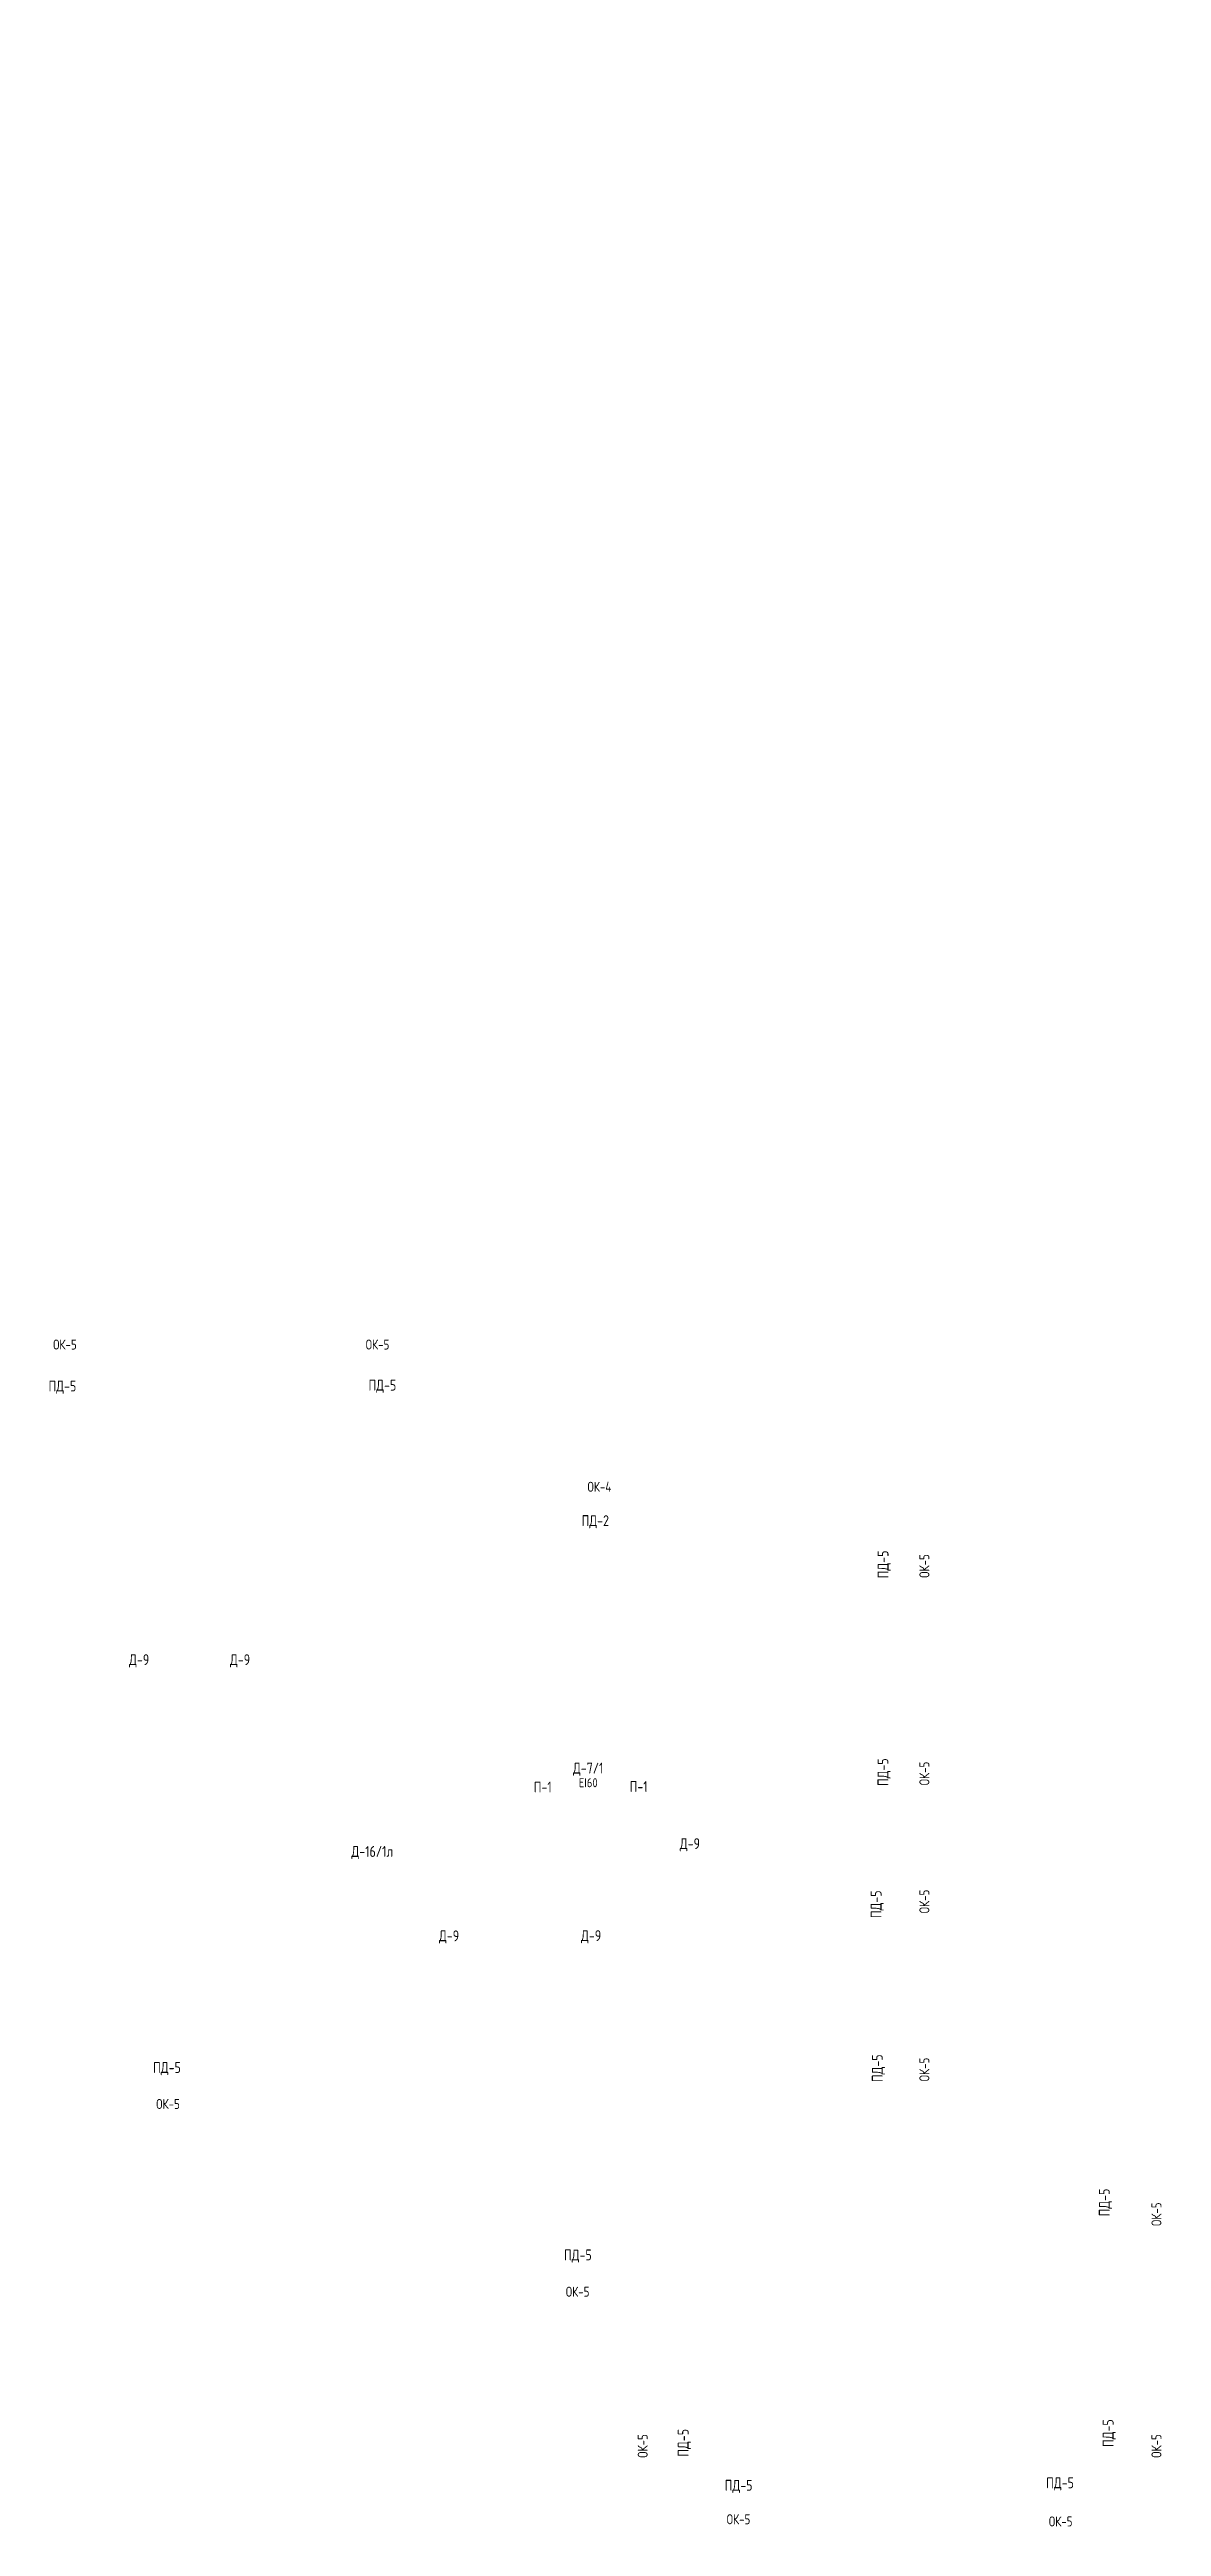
# Model space of a CAD drawing. Header units: millimetres. Extents: x -847489 to 546831, y -667201 to 947412.
# Drawn here: x 368033 to 398740, y 54482 to 122884 of the extents above; entities that cross this region are included whole.
import ezdxf
from ezdxf.enums import TextEntityAlignment as Align

# ---------------------------------------------------------------- set-up
doc = ezdxf.new("R2010")
doc.units = ezdxf.units.MM
for name, color, linetype, lineweight in [('АР.РД_Маркер_Двери', 76, 'Continuous', 15), ('АР_Подоконники', 163, 'Continuous', 9), ('Маркировка ОКОН на маркир. плане', 7, 'Continuous', 18)]:
    doc.layers.add(name, color=color, linetype=linetype, lineweight=lineweight)
doc.layers.add('Противопожарные', color=7, linetype='Continuous', lineweight=9, true_color=0xc92508)
doc.styles.add('PDF ISOCPEUR', font='isocpeur.ttf')
doc.styles.add('Архитект', font='isocpeur.ttf', dxfattribs={"width": 0.8, "oblique": 8})
doc.styles.add('ГОСТ 2.304', font='isocpeur.ttf', dxfattribs={"width": 0.7})

msp = doc.modelspace()

# ---------------------------------------------------------------- texts
at = {"layer": 'АР.РД_Маркер_Двери', "color": 5, "style": 'Архитект', "width": 0.8}
for s, p in [('Д-9', (370507.581, 78418.707)), ('Д-9', (373294.05, 78418.707)), ('Д-7/1', (382908.26, 75423.934)), ('Д-16/1л', (376944.981, 73122.874)), ('Д-9', (385717.762, 73340.11)), ('Д-9', (379066.51, 70792.866)), ('Д-9', (382989.303, 70799.028))]:
    msp.add_text(s, height=300, dxfattribs=at).set_placement(p, align=Align.MIDDLE_CENTER)
at = {"layer": 'АР_Подоконники', "color": 4, "style": 'Архитект', "width": 0.8}
for p in [(368388.414, 85975.451), (377225.655, 85999.53), (371276.451, 67156.085), (382623.833, 61981.134), (387063.319, 55620.105), (395939.129, 55686.858)]:
    msp.add_text('ПД-5', height=300, dxfattribs=at).set_placement(p, align=Align.MIDDLE_CENTER)
at = {"layer": 'АР_Подоконники', "color": 3, "style": 'Архитект', "width": 0.8}
for s, p in [('ПД-2', (383104.843, 82258.959)), ('П-1', (381653.748, 74901.751)), ('П-1', (384301.781, 74915.459))]:
    msp.add_text(s, height=300, dxfattribs=at).set_placement(p, align=Align.MIDDLE_CENTER)
at = {"layer": 'АР_Подоконники', "color": 4, "style": 'Архитект', "width": 0.8}
for p in [(391052.49, 81048.877), (391049.01, 75311.112), (390860.071, 71664.293), (390892.909, 67135.741), (397161.136, 63428.539), (385532.49, 56791.941), (397268.464, 57060.07)]:
    msp.add_text('ПД-5', height=300, rotation=90, dxfattribs=at).set_placement(p, align=Align.MIDDLE_CENTER)
at = {"layer": 'Маркировка ОКОН на маркир. плане', "lineweight": 0, "char_height": 275.42308, "width": 468.27152, "attachment_point": 9, "rotation": 359.99778736, "style": 'PDF ISOCPEUR'}
for s, insert in [('{\\W0.8;ОК-5}', (368784.48, 86983.182, -0.16)), ('{\\W0.8;ОК-5}', (377417.559, 86983.182, -0.16)), ('{\\W0.8;ОК-4}', (383546.772, 83055.494)), ('{\\W0.8;ОК-5}', (371632.137, 66011.434)), ('{\\W0.8;ОК-5}', (382943.223, 60826.545, -0.16)), ('{\\W0.8;ОК-5}', (387386.389, 54542.692, -0.16)), ('{\\W0.8;ОК-5}', (396284.211, 54482.452, -0.16))]:
    msp.add_mtext(s, dxfattribs=dict(at, insert=insert))
at = {"layer": 'Маркировка ОКОН на маркир. плане', "lineweight": 0, "char_height": 275.42308, "attachment_point": 9, "rotation": 89.99778736, "style": 'PDF ISOCPEUR'}
for insert in [(392331.233, 81332.433), (392331.233, 75602.499), (392331.233, 72068.008), (392331.233, 67427.355), (398740.382, 63431.423), (384552.525, 57031.722), (398740.382, 57031.722)]:
    msp.add_mtext('{\\W0.8;ОК-5}', dxfattribs=dict(at, insert=insert))
at = {"layer": 'Противопожарные', "color": 2, "ltscale": 100, "insert": (382910.137, 75021.072), "char_height": 250, "width": 1520.10943, "attachment_point": 5, "style": 'ГОСТ 2.304'}
msp.add_mtext('{\\W0.85;EI60}', dxfattribs=at)

doc.saveas('drawing.dxf')
